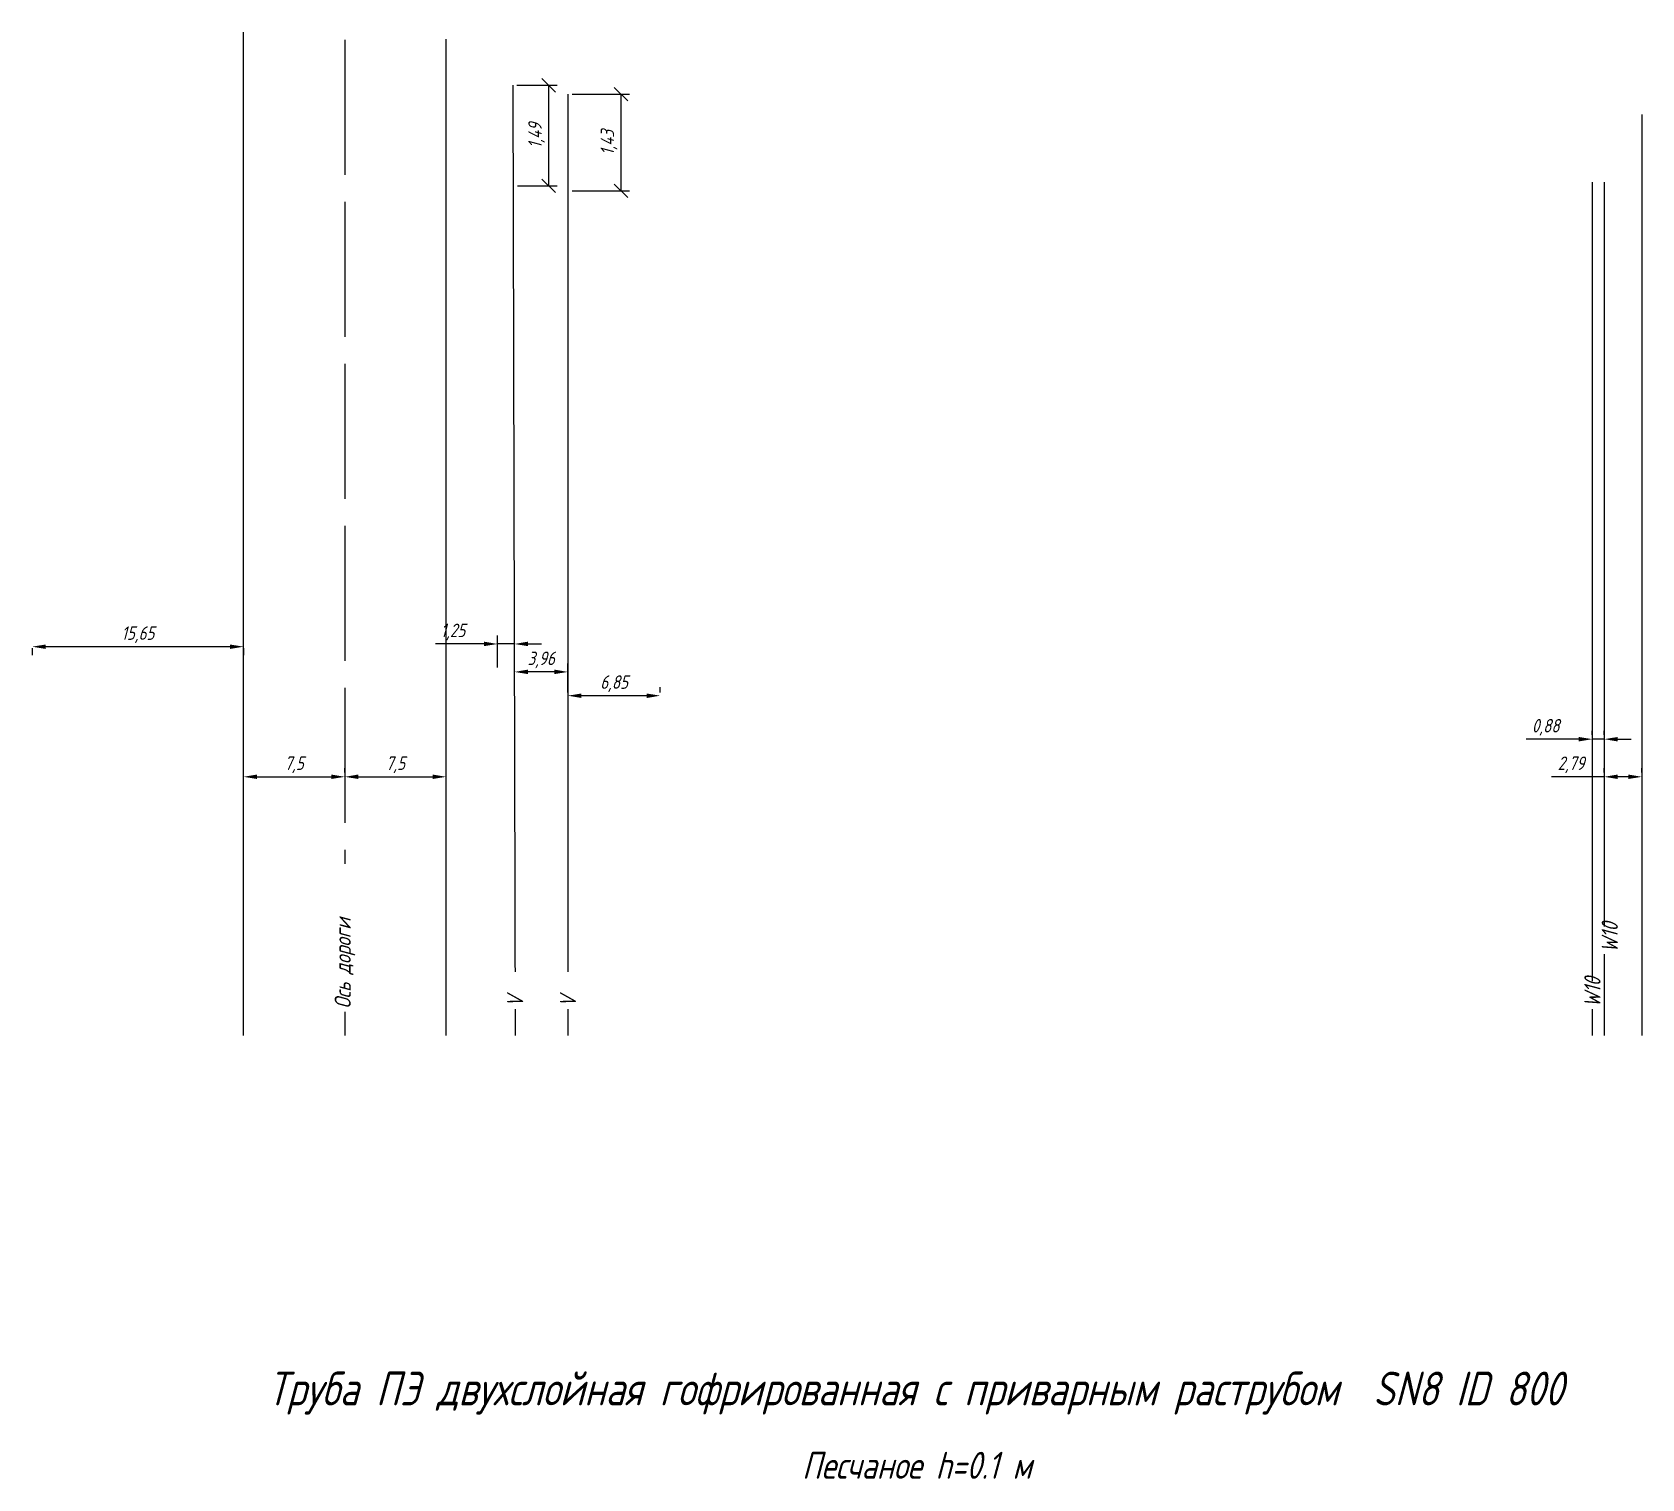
# Model space of a CAD drawing. Header units: metres. Extents: x 1687 to 3282, y 1191 to 1671.
# Drawn here: x 2480.8 to 2600, y 1538.9 to 1646 of the extents above; entities that cross this region are included whole.
import ezdxf

# ---------------------------------------------------------------- set-up
doc = ezdxf.new("R2010")
doc.units = ezdxf.units.M
doc.linetypes.add('COMMUN', pattern=[6, 5, -1])
doc.layers.add('Текст_свой', color=7, linetype='Continuous')
doc.styles.get("Standard").update_dxf_attribs({"font": 'GOST_0.TTF', "oblique": 15})
doc.dimstyles.new('ISO-25', dxfattribs={"dimtxt": 2.5, "dimasz": 2.5, "dimexe": 1.25, "dimexo": 0.625, "dimtad": 1, "dimtxsty": 'Standard', "dimcen": 2.5, "dimadec": 0, "dimazin": 0, "dimtfac": 1, "dimtmove": 0, "dimatfit": 3, "dimfxl": 1, "dimarcsym": 0})

msp = doc.modelspace()

# ---------------------------------------------------------------- texts
at = {"layer": 'Текст_свой', "attachment_point": 5}
for s, insert, char_height in [('Труба ПЭ двухслойная гофрированная с приварным раструбом  SN8 ID 800 ', (2546.186, 1545.222), 2.5), ('Песчаное h=0.1 м', (2546.286, 1539.872), 2)]:
    msp.add_mtext_dynamic_manual_height_columns(s, width=250.73345, gutter_width=12.5, heights=[0], dxfattribs=dict(at, insert=insert, char_height=char_height))

# ---------------------------------------------------------------- blocks, each defined once
blk = doc.blocks.new('_Oblique')
at = {"color": 0, "linetype": 'ByBlock', "lineweight": -2}
blk.add_line((-0.5, -0.5), (0.5, 0.5), dxfattribs=at)
blk = doc.blocks.new('*D109')
at = {"color": 0, "lineweight": -2, "transparency": 16777216}
for p, q in [((2520.76, 1641.43), (2525, 1641.43)), ((2524.38, 1641.43), (2524.38, 1634.28)), ((2520.76, 1634.28), (2525, 1634.28))]:
    blk.add_line(p, q, dxfattribs=at)
at = {"layer": 'Defpoints', "color": 0, "transparency": 16777216}
for p in [(2520.45, 1641.43), (2520.45, 1634.28), (2524.38, 1634.28)]:
    blk.add_point(p, dxfattribs=at)
at = {"color": 0, "lineweight": -2, "transparency": 16777216}
for p, rotation in [((2524.38, 1641.43), 90), ((2524.38, 1634.28), 270)]:
    blk.add_blockref('_Oblique', p, dxfattribs=dict(at, rotation=rotation))
at = {"color": 0, "lineweight": 5, "transparency": 16777216, "insert": (2523.49, 1637.85), "char_height": 1, "attachment_point": 5, "rotation": 90}
blk.add_mtext('1,43', dxfattribs=at)
blk = doc.blocks.new('*D110')
at = {"color": 0, "lineweight": -2, "transparency": 16777216}
for p, q in [((2516.68, 1642.09), (2519.65, 1642.09)), ((2519.02, 1642.09), (2519.02, 1634.65)), ((2516.71, 1634.65), (2519.65, 1634.65))]:
    blk.add_line(p, q, dxfattribs=at)
at = {"layer": 'Defpoints', "color": 0, "transparency": 16777216}
for p in [(2516.37, 1642.09), (2516.4, 1634.65), (2519.02, 1634.65)]:
    blk.add_point(p, dxfattribs=at)
at = {"color": 0, "lineweight": -2, "transparency": 16777216}
for p, rotation in [((2519.02, 1642.09), 90), ((2519.02, 1634.65), 270)]:
    blk.add_blockref('_Oblique', p, dxfattribs=dict(at, rotation=rotation))
at = {"color": 0, "lineweight": 5, "transparency": 16777216, "insert": (2518.13, 1638.37), "char_height": 1, "attachment_point": 5, "rotation": 90}
blk.add_mtext('1,49', dxfattribs=at)
blk = doc.blocks.new('*D126')
at = {"color": 0, "lineweight": -2, "transparency": 16777216}
for p, q in [((2496.43, 1591.19), (2496.43, 1591.5)), ((2503.93, 1591.19), (2503.93, 1591.5)), ((2497.43, 1590.87), (2502.93, 1590.87))]:
    blk.add_line(p, q, dxfattribs=at)
at = {"color": 0, "transparency": 16777216}
for points in [[(2497.43, 1591.04), (2497.43, 1590.71), (2496.43, 1590.87)], [(2502.93, 1591.04), (2502.93, 1590.71), (2503.93, 1590.87)]]:
    blk.add_solid(points, dxfattribs=at)
at = {"layer": 'Defpoints', "color": 0, "transparency": 16777216}
for p in [(2496.43, 1590.87), (2503.93, 1590.87), (2503.93, 1590.87)]:
    blk.add_point(p, dxfattribs=at)
at = {"color": 0, "lineweight": 5, "transparency": 16777216, "insert": (2500.18, 1591.76), "char_height": 1, "attachment_point": 5}
blk.add_mtext('7,5', dxfattribs=at)
blk = doc.blocks.new('*D127')
at = {"color": 0, "lineweight": -2, "transparency": 16777216}
for p, q in [((2511.43, 1591.19), (2511.43, 1591.5)), ((2503.93, 1590.56), (2503.93, 1590.25)), ((2504.93, 1590.87), (2510.43, 1590.87))]:
    blk.add_line(p, q, dxfattribs=at)
at = {"color": 0, "transparency": 16777216}
for points in [[(2504.93, 1591.04), (2504.93, 1590.71), (2503.93, 1590.87)], [(2510.43, 1591.04), (2510.43, 1590.71), (2511.43, 1590.87)]]:
    blk.add_solid(points, dxfattribs=at)
at = {"layer": 'Defpoints', "color": 0, "transparency": 16777216}
for p in [(2503.93, 1590.87), (2511.43, 1590.87), (2511.43, 1590.87)]:
    blk.add_point(p, dxfattribs=at)
at = {"color": 0, "lineweight": 5, "transparency": 16777216, "insert": (2507.68, 1591.76), "char_height": 1, "attachment_point": 5}
blk.add_mtext('7,5', dxfattribs=at)
blk = doc.blocks.new('*D155')
at = {"color": 0, "lineweight": -2, "transparency": 16777216}
for p, q in [((2520.45, 1597.11), (2520.45, 1597.5)), ((2527.29, 1597.11), (2527.29, 1597.5)), ((2526.29, 1596.88), (2521.45, 1596.88))]:
    blk.add_line(p, q, dxfattribs=at)
at = {"color": 0, "transparency": 16777216}
for points in [[(2521.45, 1597.04), (2521.45, 1596.71), (2520.45, 1596.88)], [(2526.29, 1597.04), (2526.29, 1596.71), (2527.29, 1596.88)]]:
    blk.add_solid(points, dxfattribs=at)
at = {"layer": 'Defpoints', "color": 0, "transparency": 16777216}
for p in [(2520.45, 1596.88), (2520.45, 1596.8), (2527.29, 1596.8)]:
    blk.add_point(p, dxfattribs=at)
at = {"color": 0, "lineweight": 5, "transparency": 16777216, "insert": (2523.87, 1597.77), "char_height": 1, "attachment_point": 5}
blk.add_mtext('6,85', dxfattribs=at)
blk = doc.blocks.new('*D156')
at = {"color": 0, "lineweight": -2, "transparency": 16777216}
for p, q in [((2516.49, 1597.1), (2516.49, 1599.27)), ((2519.45, 1598.64), (2517.49, 1598.64)), ((2520.45, 1597.11), (2520.45, 1599.27))]:
    blk.add_line(p, q, dxfattribs=at)
at = {"color": 0, "transparency": 16777216}
for points in [[(2517.49, 1598.81), (2517.49, 1598.48), (2516.49, 1598.64)], [(2519.45, 1598.81), (2519.45, 1598.48), (2520.45, 1598.64)]]:
    blk.add_solid(points, dxfattribs=at)
at = {"layer": 'Defpoints', "color": 0, "transparency": 16777216}
for p in [(2516.49, 1598.64), (2516.49, 1596.79), (2520.45, 1596.8)]:
    blk.add_point(p, dxfattribs=at)
at = {"color": 0, "lineweight": 5, "transparency": 16777216, "insert": (2518.47, 1599.53), "char_height": 1, "attachment_point": 5}
blk.add_mtext('3,96', dxfattribs=at)
blk = doc.blocks.new('*D157')
at = {"color": 0, "lineweight": -2, "transparency": 16777216}
for p, q in [((2514.24, 1600.71), (2510.64, 1600.71)), ((2515.24, 1598.96), (2515.24, 1601.34)), ((2516.49, 1600.71), (2515.24, 1600.71)), ((2516.49, 1598.96), (2516.49, 1601.34)), ((2517.49, 1600.71), (2518.49, 1600.71))]:
    blk.add_line(p, q, dxfattribs=at)
at = {"color": 0, "transparency": 16777216}
for points in [[(2514.24, 1600.88), (2514.24, 1600.55), (2515.24, 1600.71)], [(2517.49, 1600.88), (2517.49, 1600.55), (2516.49, 1600.71)]]:
    blk.add_solid(points, dxfattribs=at)
at = {"layer": 'Defpoints', "color": 0, "transparency": 16777216}
for p in [(2515.24, 1600.71), (2515.24, 1598.64), (2516.49, 1598.64)]:
    blk.add_point(p, dxfattribs=at)
at = {"color": 0, "lineweight": 5, "transparency": 16777216, "insert": (2511.94, 1601.6), "char_height": 1, "attachment_point": 5}
blk.add_mtext('1,25', dxfattribs=at)
blk = doc.blocks.new('*D182')
at = {"color": 0, "lineweight": -2, "transparency": 16777216}
for p, q in [((2597.18, 1591.19), (2597.18, 1591.5)), ((2599.97, 1591.19), (2599.97, 1591.5)), ((2597.18, 1590.87), (2593.29, 1590.87)), ((2598.97, 1590.87), (2598.18, 1590.87))]:
    blk.add_line(p, q, dxfattribs=at)
at = {"color": 0, "transparency": 16777216}
for points in [[(2598.18, 1591.04), (2598.18, 1590.71), (2597.18, 1590.87)], [(2598.97, 1591.04), (2598.97, 1590.71), (2599.97, 1590.87)]]:
    blk.add_solid(points, dxfattribs=at)
at = {"layer": 'Defpoints', "color": 0, "transparency": 16777216}
for p in [(2597.18, 1590.87), (2597.18, 1590.87), (2599.97, 1590.87)]:
    blk.add_point(p, dxfattribs=at)
at = {"color": 0, "lineweight": 5, "transparency": 16777216, "insert": (2594.73, 1591.76), "char_height": 1, "attachment_point": 5}
blk.add_mtext('2,79', dxfattribs=at)
blk = doc.blocks.new('*D183')
at = {"color": 0, "lineweight": -2, "transparency": 16777216}
for p, q in [((2595.3, 1593.66), (2591.41, 1593.66)), ((2596.3, 1593.97), (2596.3, 1594.28)), ((2597.18, 1593.66), (2596.3, 1593.66)), ((2597.18, 1593.97), (2597.18, 1594.28)), ((2598.18, 1593.66), (2599.18, 1593.66))]:
    blk.add_line(p, q, dxfattribs=at)
at = {"color": 0, "transparency": 16777216}
for points in [[(2595.3, 1593.82), (2595.3, 1593.49), (2596.3, 1593.66)], [(2598.18, 1593.82), (2598.18, 1593.49), (2597.18, 1593.66)]]:
    blk.add_solid(points, dxfattribs=at)
at = {"layer": 'Defpoints', "color": 0, "transparency": 16777216}
for p in [(2596.3, 1593.66), (2596.3, 1593.66), (2597.18, 1593.66)]:
    blk.add_point(p, dxfattribs=at)
at = {"color": 0, "lineweight": 5, "transparency": 16777216, "insert": (2592.85, 1594.54), "char_height": 1, "attachment_point": 5}
blk.add_mtext('0,88', dxfattribs=at)
blk = doc.blocks.new('*D158')
at = {"color": 0, "lineweight": -2, "transparency": 16777216}
for p, q in [((2480.78, 1600.4), (2480.78, 1599.88)), ((2495.43, 1600.51), (2481.78, 1600.51)), ((2496.43, 1600.4), (2496.43, 1599.88))]:
    blk.add_line(p, q, dxfattribs=at)
at = {"color": 0, "transparency": 16777216}
for points in [[(2481.78, 1600.67), (2481.78, 1600.34), (2480.78, 1600.51)], [(2495.43, 1600.67), (2495.43, 1600.34), (2496.43, 1600.51)]]:
    blk.add_solid(points, dxfattribs=at)
at = {"layer": 'Defpoints', "color": 0, "transparency": 16777216}
for p in [(2480.78, 1600.71), (2496.43, 1600.71), (2480.78, 1600.51)]:
    blk.add_point(p, dxfattribs=at)
at = {"color": 0, "lineweight": 5, "transparency": 16777216, "insert": (2488.61, 1601.4), "char_height": 1, "attachment_point": 5}
blk.add_mtext('15,65', dxfattribs=at)

# ---------------------------------------------------------------- dimensions: what is measured, and where the dimension line sits
at = {"lineweight": 5}
for base, p1, p2, picture, middle in [((2519.022, 1634.646), (2516.37, 1642.093), (2516.398, 1634.646), '*D110', (2518.135, 1638.37)), ((2524.378, 1634.28), (2520.447, 1641.426), (2520.447, 1634.28), '*D109', (2523.491, 1637.853))]:
    dim = msp.add_linear_dim(base=base, p1=p1, p2=p2, angle=90, dimstyle='ISO-25', override={"dimscale": 0.5, "dimtxt": 2, "dimasz": 2, "dimlfac": 0.2, "dimblk1": 'Oblique', "dimblk2": 'Oblique', "dimsah": 1}, dxfattribs=at)
    dim.commit()
    dim.dimension.update_dxf_attribs({"geometry": picture, "text_midpoint": middle})
for base, p1, p2, picture, middle in [((2480.783, 1600.508), (2496.432, 1600.715), (2480.783, 1600.715), '*D158', (2488.608, 1601.395)), ((2515.243, 1600.715), (2516.492, 1598.643), (2515.243, 1598.643), '*D157', (2511.94, 1601.602)), ((2516.4923, 1598.6429), (2520.4475, 1596.8011), (2516.4923, 1596.7913), '*D156', (2518.4699, 1599.5304)), ((2520.447, 1596.878), (2527.293, 1596.801), (2520.447, 1596.801), '*D155', (2523.87, 1597.765)), ((2596.301, 1593.655), (2597.178, 1593.655), (2596.301, 1593.655), '*D183', (2592.854, 1594.543)), ((2503.932, 1590.875), (2496.432, 1590.875), (2503.932, 1590.875), '*D126', (2500.182, 1591.762)), ((2511.432, 1590.875), (2503.932, 1590.875), (2511.432, 1590.875), '*D127', (2507.682, 1591.762)), ((2597.178, 1590.875), (2599.967, 1590.875), (2597.178, 1590.875), '*D182', (2594.732, 1591.762))]:
    dim = msp.add_linear_dim(base=base, p1=p1, p2=p2, dimstyle='ISO-25', override={"dimscale": 0.5, "dimtxt": 2, "dimasz": 2}, dxfattribs=at)
    dim.commit()
    dim.dimension.update_dxf_attribs({"geometry": picture, "text_midpoint": middle})

# ---------------------------------------------------------------- linework, layer by layer
for p, q in [((2496.432, 1571.721), (2496.432, 1646.026)), ((2511.432, 1571.721), (2511.432, 1645.5)), ((2516.379, 1642.089), (2516.555, 1571.721)), ((2520.447, 1641.426), (2520.447, 1571.721)), ((2599.967, 1639.94), (2599.967, 1571.721)), ((2596.301, 1634.919), (2596.301, 1571.721))]:
    msp.add_line(p, q)
at = {"linetype": 'COMMUN', "ltscale": 2}
msp.add_line((2503.932, 1645.457), (2503.932, 1571.721), dxfattribs=at)

msp.set_redraw_order([(e.dxf.handle, doc.entitydb.next_handle()) for e in msp.query("TEXT MTEXT ATTDEF DIMENSION ARC_DIMENSION")])  # texts and dimensions are drawn at this point

# ---------------------------------------------------------------- next in the draw order: texts
at = {"char_height": 1.2, "attachment_point": 4, "rotation": 90, "bg_fill": 3, "box_fill_scale": 1.1, "bg_fill_color": 256, "bg_fill_transparency": 0}
for s, width, insert in [('Ось дороги', 10.59244, (2503.939, 1573.699)), ('V', 2.5, (2516.539, 1573.796)), ('V', 2.5, (2520.457, 1573.796)), ('W10', 1.8, (2596.311, 1573.796))]:
    msp.add_mtext_dynamic_manual_height_columns(s, width=width, gutter_width=12.5, heights=[0], dxfattribs=dict(at, insert=insert))

# ---------------------------------------------------------------- next in the draw order: linework, layer by layer
msp.add_line((2597.178, 1634.919), (2597.178, 1571.721))

# ---------------------------------------------------------------- next in the draw order: texts
at = {"insert": (2597.595, 1577.854), "char_height": 1.2, "attachment_point": 4, "rotation": 90, "bg_fill": 3, "box_fill_scale": 1.1, "bg_fill_color": 256, "bg_fill_transparency": 0}
msp.add_mtext_dynamic_manual_height_columns('W10', width=1.8, gutter_width=12.5, heights=[0], dxfattribs=at)

doc.saveas('drawing.dxf')
